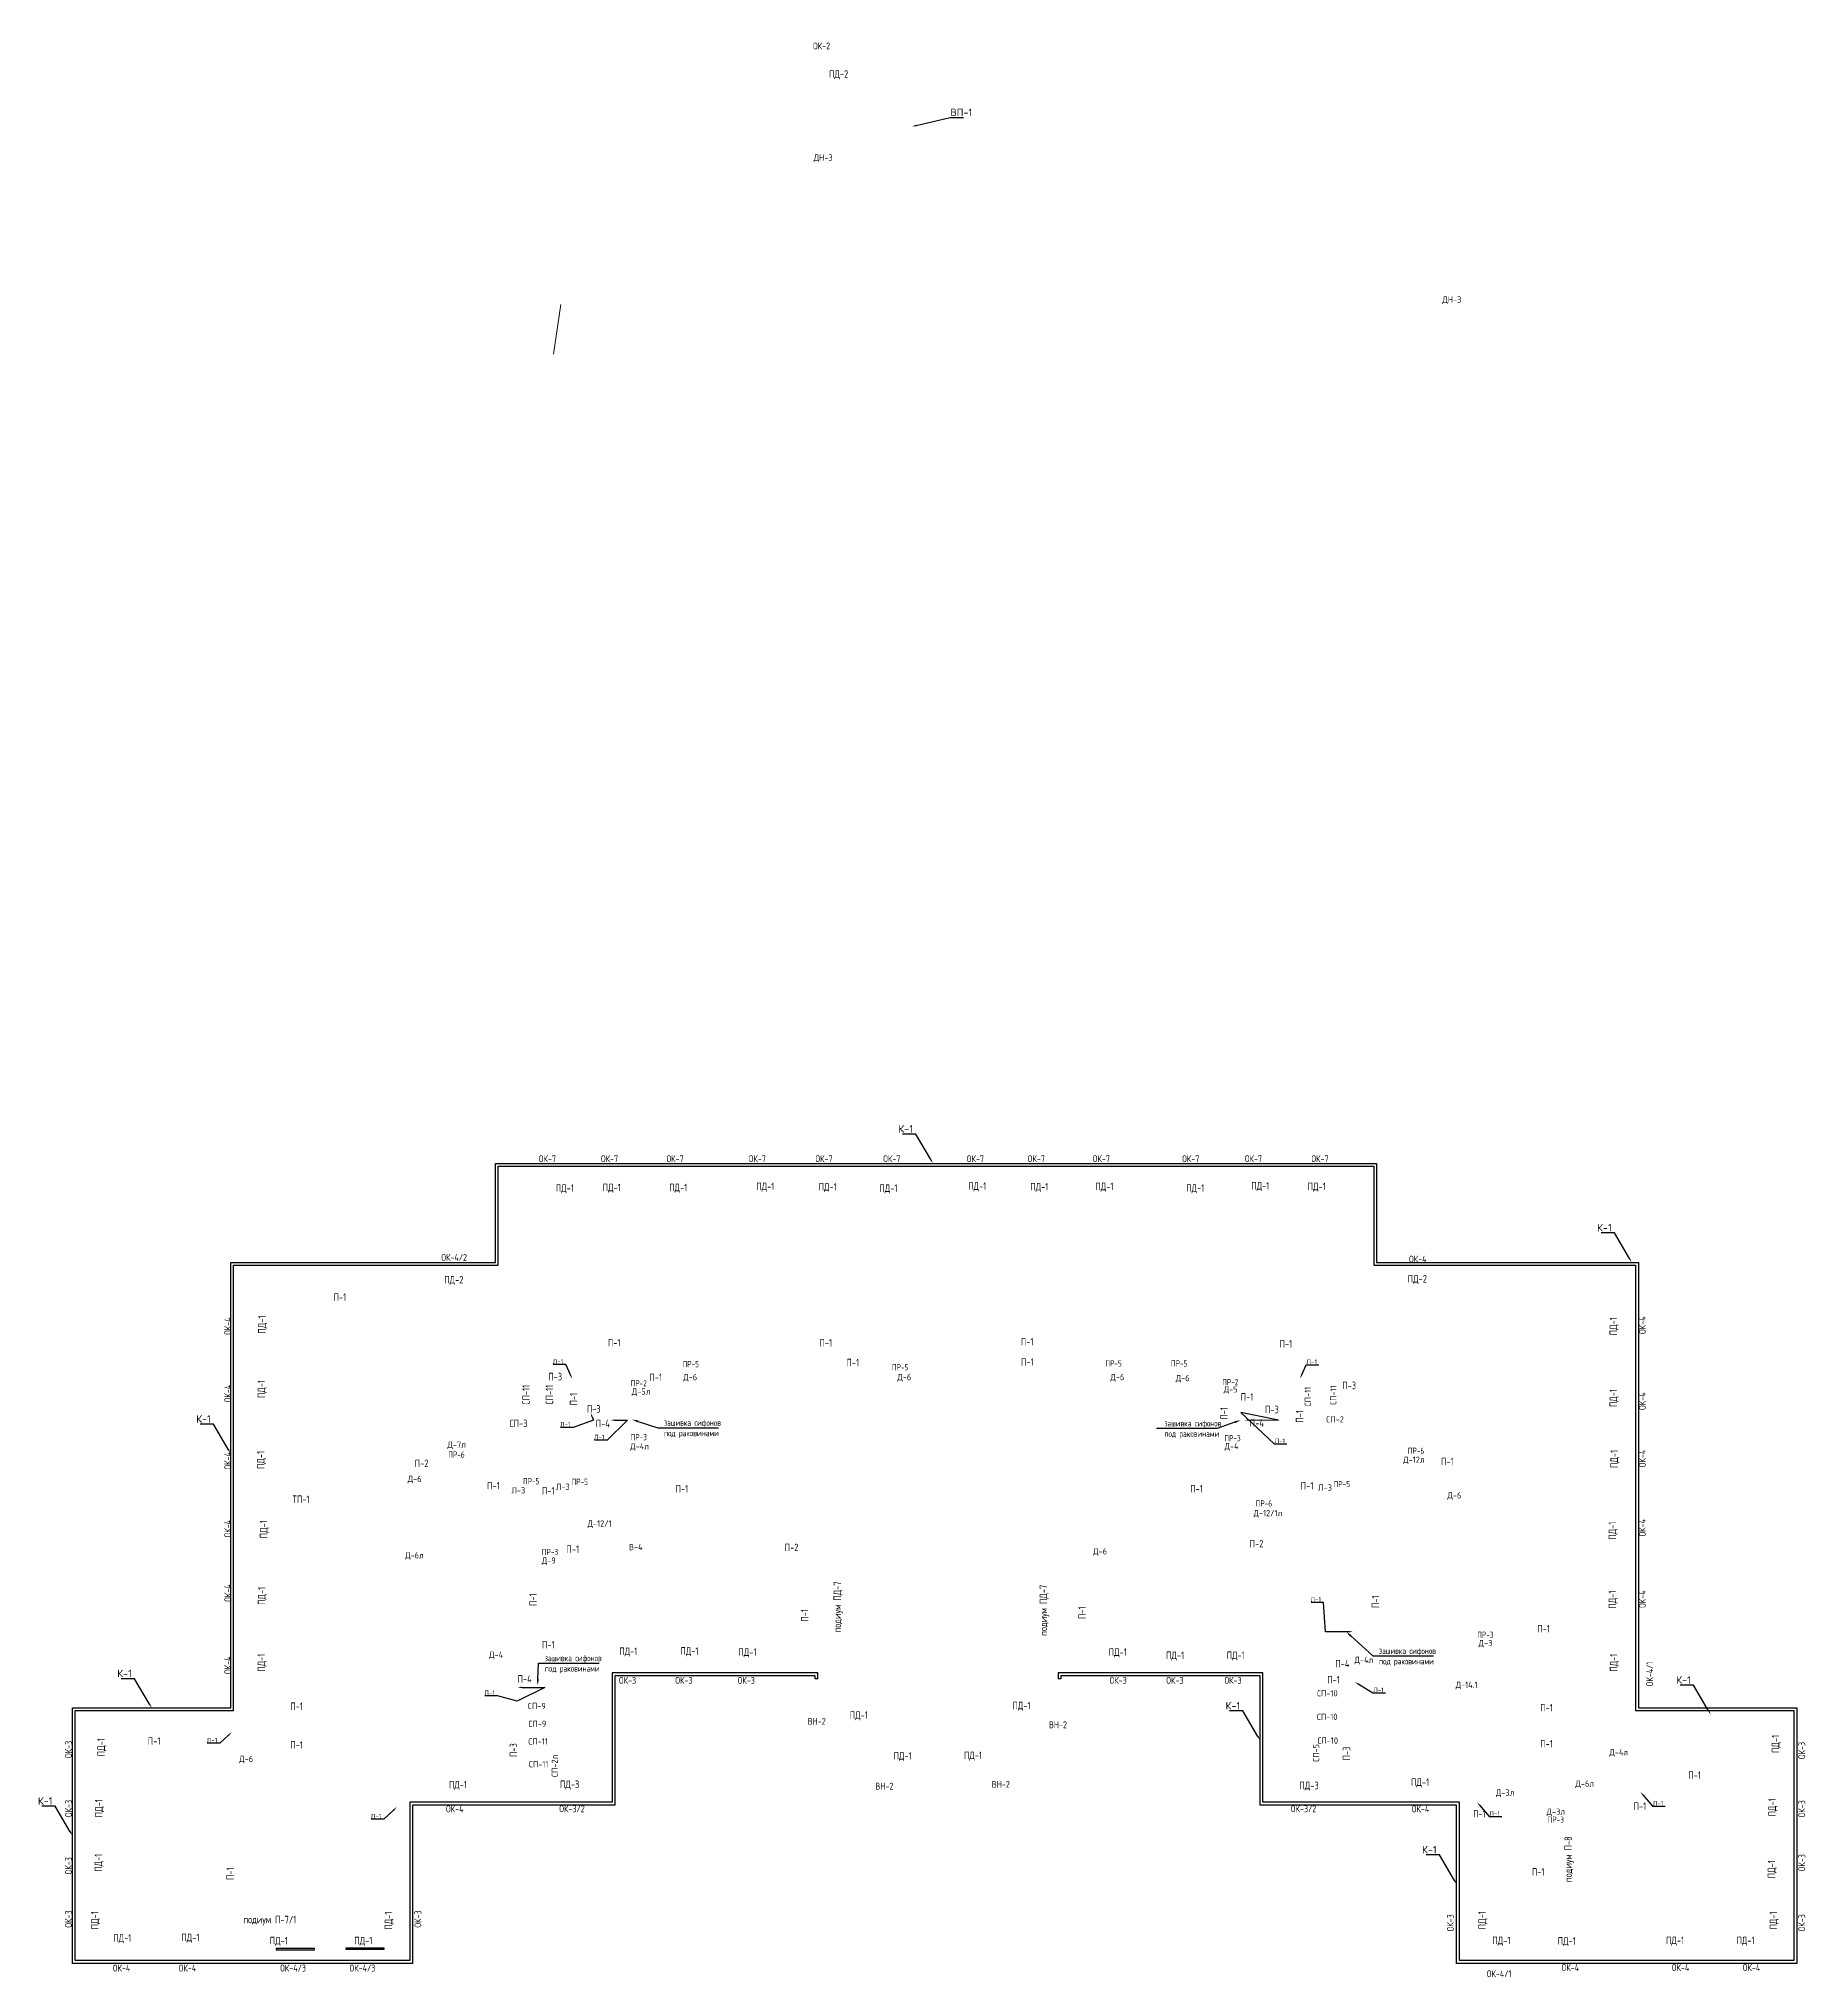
# Model space of a CAD drawing. Header units: millimetres. Extents: x -715022 to 546831, y -666141 to 947387.
# Drawn here: x 193291 to 264137, y 54280 to 132038 of the extents above; entities that cross this region are included whole.
import ezdxf
from ezdxf import colors
from ezdxf.entities.mleader import LeaderData, LeaderLine
from ezdxf.enums import TextEntityAlignment as Align
from ezdxf.math import Vec2, Vec3

# ---------------------------------------------------------------- set-up
doc = ezdxf.new("R2010")
doc.units = ezdxf.units.MM
doc.layers.add('PDF _0', color=7, linetype='Continuous')
for name, color, linetype, lineweight in [('АР-Выноски', 5, 'Continuous', 5), ('АР.РД_маркер перемычки', 1, 'Continuous', 15), ('АР.РД_Маркер_Двери', 76, 'Continuous', 15), ('АР_Выноски АПР', 5, 'Continuous', 5), ('АР_межэтажный карниз', 121, 'Continuous', 30), ('АР_Перегородки сантехнические', 216, 'Continuous', 9), ('АР_Подоконники', 163, 'Continuous', 9), ('Задания на лючки', 32, 'Continuous', 15), ('Маркировка ОКОН на маркир. плане', 7, 'Continuous', 18)]:
    doc.layers.add(name, color=color, linetype=linetype, lineweight=lineweight)
doc.styles.add('ICOCPEUR', font='isocpeur.ttf')
doc.styles.add('ISOCPEUR', font='isocpeur.ttf', dxfattribs={"width": 0.7})
doc.styles.add('PDF ISOCPEUR', font='isocpeur.ttf')
doc.styles.add('Архитект', font='isocpeur.ttf', dxfattribs={"width": 0.8, "oblique": 8})

msp = doc.modelspace()

# ---------------------------------------------------------------- texts
at = {"layer": 'АР.РД_маркер перемычки', "color": 7, "char_height": 250, "width": 547.84545, "attachment_point": 5, "style": 'Архитект'}
for insert in [(219439.707, 78872.785), (227838.26, 78747.826), (236396.608, 78905.593), (239026.677, 78901.066), (213039.121, 74177.53), (214987.652, 74153.125)]:
    msp.add_mtext('\\A1;{\\Q0;\\W0.7;ПР-5}', dxfattribs=dict(at, insert=insert))
at = {"layer": 'АР.РД_маркер перемычки', "color": 5, "char_height": 250, "width": 547.84545, "attachment_point": 5, "style": 'Архитект'}
for insert in [(217353.077, 78105.034), (241078.448, 78153.629)]:
    msp.add_mtext('\\A1;{\\Q0;\\W0.7;ПР-2}', dxfattribs=dict(at, insert=insert))
at = {"layer": 'АР.РД_маркер перемычки', "color": 1, "char_height": 250, "width": 547.84545, "attachment_point": 5, "style": 'Архитект'}
for insert in [(217353.216, 75944.007), (241168.76, 75904.541), (213793.074, 71336.586)]:
    msp.add_mtext('\\A1;{\\Q0;\\W0.7;ПР-3}', dxfattribs=dict(at, insert=insert))
at = {"layer": 'АР.РД_маркер перемычки', "color": 190, "char_height": 250, "width": 547.84545, "attachment_point": 5, "style": 'Архитект'}
for s, insert in [('\\A1;{\\Q0;\\W0.7;ПР-6}', (248526.389, 75398.624)), ('\\A1;{\\Q0;\\W0.7;ПР-6}', (210043.39, 75244.05)), ('\\A1;{\\Q0;\\W0.7;\\C7;ПР-5}', (245551.945, 74063.301)), ('\\A1;{\\Q0;\\W0.7;ПР-6}', (242427.239, 73284.949)), ('\\A1;{\\Q0;\\W0.7;\\C1;ПР-3}', (251310.613, 68016.134)), ('\\A1;{\\Q0;\\W0.7;\\C1;ПР-3}', (254130.997, 60600.512))]:
    msp.add_mtext(s, dxfattribs=dict(at, insert=insert))
at = {"layer": 'АР.РД_Маркер_Двери', "color": 5, "style": 'Архитект', "width": 0.8}
for s, p in [('ДН-3', (224751.603, 127272.61, -3.924)), ('ДН-3', (249966.615, 121576.936)), ('Д-5л', (217444.224, 77775.577)), ('Д-6', (219417.847, 78350.989)), ('Д-6', (228004.601, 78350.989)), ('Д-6', (236549.601, 78350.989)), ('Д-6', (239169.007, 78310.964)), ('Д-5', (241093.568, 77863.343)), ('СП-2', (245281.7, 76658.823)), ('Д-7л', (210048.696, 75643.113)), ('Д-4л', (217386.385, 75576.794)), ('Д-4', (241131.657, 75579.813)), ('Д-12л', (248439.825, 75039.64)), ('Д-6', (208365.916, 74268.832)), ('Л-3', (212523.144, 73812.841, -3.924)), ('Л-3', (214308.511, 73951.759, -3.924)), ('Л-3', (244878.593, 73922.216, -3.924)), ('Д-6', (250065.391, 73609.13)), ('Д-12/1', (215782.533, 72479.106)), ('Д-12/1л', (242584.429, 72897.107)), ('В-4', (217233.803, 71533.065)), ('Д-6л', (208355.933, 71204.916)), ('Д-9', (213745.217, 70995.682)), ('Д-6', (235857.552, 71365.062)), ('Д-3', (251312.082, 67684.737)), ('Д-4', (211634.001, 67220.171)), ('Д-4л', (246434.902, 67010.79)), ('Д-14.1', (250556.541, 66008.347)), ('СП-10', (244971.491, 65669.606)), ('СП-9', (213267.485, 65160.363)), ('СП-9', (213289.019, 64445.726)), ('СП-10', (244964.104, 64724.249)), ('СП-11', (213316.008, 63738.194)), ('СП-10', (244986.274, 63774.249)), ('Д-6', (201608.801, 63038.027)), ('Д-4л', (256656.997, 63303.846)), ('СП-11', (213337.474, 62822.554)), ('Д-3л', (252099.091, 61687.22)), ('Д-6л', (255290.786, 62045.099)), ('Д-3л', (254130.39, 60921.202))]:
    msp.add_text(s, height=250, dxfattribs=at).set_placement(p, align=Align.MIDDLE_CENTER)
for s, p in [('СП-11', (244186.12, 77573.748)), ('СП-11', (245209.802, 77628.453)), ('СП-2л', (213984.226, 62754.838)), ('СП-5', (244520.417, 63275.622, 3.924))]:
    msp.add_text(s, height=250, rotation=90, dxfattribs=at).set_placement(p, align=Align.MIDDLE_CENTER)
at = {"layer": 'АР_Перегородки сантехнические', "color": 5, "style": 'Архитект', "width": 0.8}
for p in [(212830.296, 77645.99), (213771.88, 77648.968)]:
    msp.add_text('СП-11', height=300, rotation=90, dxfattribs=at).set_placement(p, align=Align.MIDDLE_CENTER)
for s, p in [('СП-3', (212530.841, 76497.459)), ('ТП-1', (203810.913, 73453.459))]:
    msp.add_text(s, height=300, dxfattribs=at).set_placement(p, align=Align.MIDDLE_CENTER)
at = {"layer": 'АР_Подоконники', "color": 3, "style": 'Архитект', "width": 0.8}
for s, p in [('ПД-2', (225372.799, 130625.959)), ('ПД-2', (248580.553, 82296.374)), ('П-1', (205363.473, 81559.261)), ('ПД-2', (209936.235, 82258.959)), ('П-1', (216365.193, 79732.282)), ('П-1', (224854.373, 79728.388)), ('П-1', (232929.246, 79769.41)), ('П-1', (243304.094, 79685.851)), ('П-1', (225936.365, 78934.192)), ('П-1', (232939.878, 78958.49)), ('П-3', (214002.091, 78374.071)), ('П-1', (218034.444, 78342.26)), ('П-3', (245845.625, 78017.468)), ('П-3', (215548.373, 77078.356)), ('П-1', (241749.401, 77558.594)), ('П-3', (242746.13, 77053.144)), ('П-4', (215910.587, 76490.572)), ('П-4', (242143.303, 76509.407)), ('П-2', (208645.788, 74895.448)), ('П-1', (249785.776, 74966.75)), ('П-1', (211524.781, 73998.299)), ('П-1', (213718.933, 73790.024)), ('П-1', (219080.646, 73869.87)), ('П-1', (239726.104, 73875.005)), ('П-1', (244157.768, 73992.193)), ('П-1', (214706.633, 71449.652)), ('П-2', (223482.168, 71521.1)), ('П-2', (242130.788, 71671.712)), ('П-1', (213725.511, 67616.375)), ('П-1', (253643.644, 68260.805)), ('П-4', (245572.819, 66858.667)), ('П-4', (212776.518, 66244.799)), ('П-1', (245216.172, 66210.675)), ('П-1', (203630.657, 65151.143)), ('П-1', (253758.052, 65089.175)), ('П-1', (197915.612, 63753.726)), ('П-1', (253758.052, 63646.326)), ('П-1', (203630.657, 63600.99)), ('П-1', (259700.064, 62387.503)), ('П-1', (251071.559, 60837.08)), ('П-1', (257503.284, 61142.512)), ('П-1', (253424.463, 58504.481))]:
    msp.add_text(s, height=300, dxfattribs=at).set_placement(p, align=Align.MIDDLE_CENTER)
at = {"layer": 'АР_Подоконники', "color": 4, "style": 'Архитект', "width": 0.8}
for s, p in [('ПД-1', (214389.681, 85935.579)), ('ПД-1', (216268.097, 85958.527)), ('ПД-1', (218935.959, 85958.392)), ('ПД-1', (222427.507, 86002.278)), ('ПД-1', (224928.553, 85986.668)), ('ПД-1', (227364.903, 85930.225)), ('ПД-1', (230928.553, 86013.895)), ('ПД-1', (233416.34, 85989.061)), ('ПД-1', (236030.486, 86000.678)), ('ПД-1', (239671.286, 85938.59)), ('ПД-1', (242280.734, 86025.511)), ('ПД-1', (244542.258, 86000.678)), ('ПД-1', (216933.588, 67356.366)), ('ПД-1', (219388.734, 67368.22)), ('ПД-1', (221713.412, 67320.81)), ('ПД-1', (236564.98, 67321.123)), ('ПД-1', (238865.47, 67195.695)), ('ПД-1', (241293.352, 67195.688)), ('ПД-1', (232705.215, 65178.314)), ('ПД-1', (226180.298, 64795.104)), ('ПД-1', (227935.315, 63162.742)), ('ПД-1', (230757.442, 63180.954)), ('ПД-1', (248690.792, 62104.906)), ('ПД-1', (210102.668, 62005.682)), ('ПД-3', (214581.235, 62021.321)), ('ПД-3', (244238.187, 61970.321)), ('ПД-1', (196638.558, 55855.241)), ('ПД-1', (199369.604, 55873.933)), ('подиум П-7/1', (202559.177, 56594.261)), ('ПД-1', (202917.082, 55749.579)), ('ПД-1', (206307.252, 55749.579)), ('ПД-1', (251950.255, 55754.322)), ('ПД-1', (254573.397, 55737.077)), ('ПД-1', (258913.375, 55758.027)), ('ПД-1', (261742.937, 55758.027))]:
    msp.add_text(s, height=300, dxfattribs=at).set_placement(p, align=Align.MIDDLE_CENTER)
for s, p in [('ПД-1', (202239.583, 80460.015)), ('ПД-1', (256438.465, 80390.213)), ('ПД-1', (202216.366, 77873.126)), ('ПД-1', (256438.447, 77512.493)), ('ПД-1', (202193.15, 75031.031)), ('ПД-1', (256475.392, 75067.66)), ('ПД-1', (202308.082, 72247.036)), ('ПД-1', (256401.301, 72191.785)), ('ПД-1', (202226.825, 69578.945)), ('ПД-1', (256400.845, 69425.427)), ('ПД-1', (202217.193, 66895.682)), ('ПД-1', (256450.194, 66895.682)), ('ПД-1', (195790.661, 63507.261)), ('ПД-1', (262944.22, 63640.471)), ('ПД-1', (195697.133, 61058.497)), ('ПД-1', (262809.046, 61090.591)), ('подиум П-8', (254628.199, 59014.853)), ('ПД-1', (195678.426, 58871.435)), ('ПД-1', (262784.116, 58613.528)), ('ПД-1', (195538.51, 56562.064)), ('ПД-1', (207315.633, 56548.61)), ('ПД-1', (251173.615, 56567.33)), ('ПД-1', (262857.612, 56557.091))]:
    msp.add_text(s, height=300, rotation=90, dxfattribs=at).set_placement(p, align=Align.MIDDLE_CENTER)
at = {"layer": 'АР_Подоконники', "color": 3, "style": 'Архитект', "width": 0.8}
for s, p in [('П-1', (214739.388, 77467.903)), ('П-1', (240824.47, 76892.895)), ('П-1', (243858.242, 76773.564)), ('П-1', (213112.676, 69423.159)), ('П-1', (246902.097, 69340.891)), ('П-1', (224006.312, 68797.088)), ('П-1', (235131.059, 68896.882)), ('П-3', (212326.296, 63389.677)), ('П-3', (245738.809, 63255.952)), ('П-1', (200966.782, 58433.334))]:
    msp.add_text(s, height=300, rotation=90, dxfattribs=at).set_placement(p, align=Align.MIDDLE_CENTER)
at = {"layer": 'АР_Подоконники', "color": 2, "style": 'Архитект', "width": 0.8}
for p in [(225314.929, 69134.395), (233582.806, 68999.696)]:
    msp.add_text('подиум ПД-7', height=300, rotation=90, dxfattribs=at).set_placement(p, align=Align.MIDDLE_CENTER)
at = {"layer": 'Маркировка ОКОН на маркир. плане', "lineweight": 0, "char_height": 275.42308, "style": 'PDF ISOCPEUR'}
for s, insert, attachment_point, rotation in [('{\\W0.8;ОК-2}', (225030.39, 131609.471, -0.16), 9, 359.99778736), ('{\\W0.8;ОК-7}', (214036.92, 86974.232), 9, 359.99778736), ('{\\W0.8;ОК-7}', (216526.556, 86974.232), 9, 359.99778736), ('{\\W0.8;ОК-7}', (219153.895, 86974.232), 9, 359.99778736), ('{\\W0.8;ОК-7}', (222453.409, 86974.232), 9, 359.99778736), ('{\\W0.8;ОК-7}', (225127.495, 86974.232), 9, 359.99778736), ('{\\W0.8;ОК-7}', (227848.135, 86974.232), 9, 359.99778736), ('{\\W0.8;ОК-7}', (231201.748, 86974.232), 9, 359.99778736), ('{\\W0.8;ОК-7}', (233645.84, 86974.232), 9, 359.99778736), ('{\\W0.8;ОК-7}', (236252.956, 86974.232), 9, 359.99778736), ('{\\W0.8;ОК-7}', (239837.774, 86974.232), 9, 359.99778736), ('{\\W0.8;ОК-7}', (242352.721, 86974.232), 9, 359.99778736), ('{\\W0.8;ОК-7}', (245020.711, 86974.232), 9, 359.99778736), ('{\\W0.8;ОК-4/2}', (210466.101, 83014.22), 9, 359.99778736), ('{\\W0.8;ОК-4}', (248948.857, 82948.003), 9, 359.99778736), ('{\\W0.8;ОК-4}', (201007.774, 80048.334), 7, 90), ('{\\W0.8;ОК-4}', (257464.756, 80084.979), 1, 90), ('{\\W0.8;ОК-4}', (201007.774, 77347.031), 7, 90), ('{\\W0.8;ОК-4}', (257464.756, 77035.546), 1, 90), ('{\\W0.8;ОК-4}', (201007.774, 74645.729), 7, 90), ('{\\W0.8;ОК-4}', (257464.756, 74741.456), 1, 90), ('{\\W0.8;ОК-4}', (201007.774, 71923.486), 7, 90), ('{\\W0.8;ОК-4}', (257464.756, 71958.47), 1, 90), ('{\\W0.8;ОК-4}', (201007.774, 69340.972), 7, 90), ('{\\W0.8;ОК-4}', (257464.756, 69096.489), 1, 90), ('{\\W0.8;ОК-4}', (201007.774, 66444.258), 7, 90), ('{\\W0.8;ОК-3}', (217248.535, 66050.986, -0.16), 9, 359.99778736), ('{\\W0.8;ОК-3}', (219509.945, 66050.986, -0.16), 9, 359.99778736), ('{\\W0.8;ОК-3}', (222010.619, 66050.986, -0.16), 9, 359.99778736), ('{\\W0.8;ОК-3}', (236926.614, 66050.986, -0.16), 9, 359.99778736), ('{\\W0.8;ОК-3}', (239201.38, 66050.986, -0.16), 9, 359.99778736), ('{\\W0.8;ОК-3}', (241534.773, 66050.986, -0.16), 9, 359.99778736), ('{\\W0.8;ОК-4/1}', (257759.051, 65952.182), 1, 90), ('{\\W0.8;ВН-2}', (224127.732, 64405.267), 7, 0.00221264), ('{\\W0.8;ВН-2}', (233805.154, 64268.117), 7, 0.00221264), ('{\\W0.8;ОК-3}', (194342.298, 63075.713), 1, 90), ('{\\W0.8;ОК-3}', (263860.522, 63032.768), 1, 90), ('{\\W0.8;ВН-2}', (226842.841, 61804.983), 7, 0.00221264), ('{\\W0.8;ВН-2}', (231512.521, 61877.513), 7, 0.00221264), ('{\\W0.8;ОК-3}', (194342.298, 60706.702), 1, 90), ('{\\W0.8;ОК-4}', (210325.202, 60894.023, -0.16), 9, 359.99778736), ('{\\W0.8;ОК-4}', (249059.968, 60894.023, -0.16), 9, 359.99778736), ('{\\W0.8;ОК-3}', (263860.522, 60692.125), 1, 90), ('{\\W0.8;ОК-3}', (263860.522, 58531.53), 1, 90), ('{\\W0.8;ОК-3}', (194342.298, 58406.7), 1, 90), ('{\\W0.8;ОК-3}', (194342.298, 56270.984), 1, 90), ('{\\W0.8;ОК-3}', (208356.493, 56270.984), 1, 90), ('{\\W0.8;ОК-3}', (249764.741, 56118.868), 1, 90), ('{\\W0.8;ОК-3}', (263860.522, 56118.868), 1, 90), ('{\\W0.8;ОК-4}', (196961.776, 54507.21), 9, 359.99778736), ('{\\W0.8;ОК-4}', (199603.538, 54507.21), 9, 359.99778736), ('{\\W0.8;ОК-4/3}', (204007.633, 54507.21), 9, 359.99778736), ('{\\W0.8;ОК-4/3}', (206789.167, 54507.21), 9, 359.99778736)]:
    msp.add_mtext(s, dxfattribs=dict(at, insert=insert, attachment_point=attachment_point, rotation=rotation))
for s, insert, width, attachment_point, rotation in [('{\\W0.8;ОК-3/2}', (214168.903, 60898.523), 771.18462, 7, 0.00221264), ('{\\W0.8;ОК-3/2}', (243509.749, 60898.523), 771.18462, 7, 0.00221264), ('{\\W0.8;ОК-4/1}', (252353.278, 54279.819), 798.72692, 9, 359.99778736), ('{\\W0.8;ОК-4}', (255066.989, 54530.977), 798.72692, 9, 359.99778736), ('{\\W0.8;ОК-4}', (259488.878, 54530.977), 798.72692, 9, 359.99778736), ('{\\W0.8;ОК-4}', (262334.968, 54530.977), 798.72692, 9, 359.99778736)]:
    msp.add_mtext(s, dxfattribs=dict(at, insert=insert, width=width, attachment_point=attachment_point, rotation=rotation))

# ---------------------------------------------------------------- linework, layer by layer
at = {"layer": 'PDF _0', "color": 18, "true_color": 0x000000}
for points in [[(202809.014, 55383.3), (204351.155, 55383.3), (204351.155, 55429.458), (202809.014, 55429.458)], [(205600.615, 55402.775), (207142.756, 55402.775), (207142.756, 55448.933), (205600.615, 55448.933)]]:
    msp.add_lwpolyline(points, close=True, dxfattribs=at)
at = {"layer": 'АР_межэтажный карниз'}
for points in [[(224538.002, 66245.682), (224428.002, 66245.682), (224428.002, 66375.682), (216400.615, 66375.682), (216400.615, 61185.682), (208280.615, 61185.682), (208280.615, 54835.682), (194640.625, 54835.682), (194640.229, 65085.682), (200990.615, 65085.682), (200990.615, 82955.682), (211605.615, 82955.682), (211605.615, 86920.682), (246945.615, 86920.682), (246945.615, 82955.682), (257445.615, 82955.682), (257445.615, 65085.682), (263795.989, 65085.682), (263795.593, 54835.682), (250155.615, 54835.682), (250155.615, 61185.682), (242275.615, 61185.682), (242275.615, 66375.682), (234280.331, 66375.682), (234280.331, 66245.682), (234170.312, 66245.682)], [(224538.002, 66245.682), (224538.002, 66485.682), (216290.615, 66485.682), (216290.615, 61295.682), (208170.615, 61295.682), (208170.615, 54945.682), (194750.621, 54945.682), (194750.233, 64975.682), (201100.615, 64975.682), (201100.615, 82845.682), (211715.615, 82845.682), (211715.615, 86810.682), (246835.615, 86810.682), (246835.615, 82845.682), (257335.615, 82845.682), (257335.615, 64975.682), (263685.985, 64975.682), (263685.597, 54945.682), (250265.615, 54945.682), (250265.615, 61295.682), (242385.615, 61295.682), (242385.615, 66485.682), (234170.331, 66485.682), (234170.331, 66245.682)]]:
    msp.add_lwpolyline(points, dxfattribs=at)
at = {"layer": 'Задания на лючки', "color": 18, "lineweight": 13, "ltscale": 500, "true_color": 0x000000}
msp.add_lwpolyline([(214229.441, 121378.015), (213939.246, 119385.987)], dxfattribs=at)

msp.set_redraw_order([(e.dxf.handle, doc.entitydb.next_handle()) for e in msp.query("TEXT MTEXT ATTDEF DIMENSION ARC_DIMENSION")])  # texts and dimensions are drawn at this point

# ---------------------------------------------------------------- leaders
at = {"layer": 'АР-Выноски'}
ml = msp.add_multileader_mtext('Standard', dxfattribs=at)
ml.set_content('ВП-1', color=256, style='ICOCPEUR')
ml.set_leader_properties()
ml.build(insert=Vec2(0, 0))
ml.multileader.update_dxf_attribs({"text_left_attachment_type": 6, "text_right_attachment_type": 6, "dogleg_length": 72, "arrow_head_size": 180})
ctx = ml.context
ctx.base_point, ctx.char_height, ctx.arrow_head_size, ctx.landing_gap_size, ctx.plane_origin = Vec3(229930.446, 128873.668), 300, 180, 18, Vec3(217523.66, 130929.028)
ctx.left_attachment, ctx.right_attachment, ctx.text_align_type = 6, 6, 2
notes = []
notes.append((ctx, [(1, (1, 1, 0), (229840.808, 128873.668), (1, 0), 89.638, [(0, [(228309.298, 128521.192)], 0, [])])]))
ctx.mtext.insert, ctx.mtext.width, ctx.mtext.defined_height, ctx.mtext.alignment, ctx.mtext.flow_direction = Vec3(230728.446, 129233.668), 419.73817, 189.316, 3, 5
ml = msp.add_multileader_mtext('Standard', dxfattribs=at)
ml.set_content('К-1', color=256, style='ICOCPEUR')
ml.set_leader_properties()
ml.build(insert=Vec2(0, 0))
ml.multileader.update_dxf_attribs({"text_left_attachment_type": 6, "text_right_attachment_type": 6, "dogleg_length": 72, "arrow_head_size": 180})
ctx = ml.context
ctx.base_point, ctx.char_height, ctx.arrow_head_size, ctx.landing_gap_size, ctx.plane_origin = Vec3(227797.211, 88100.385), 300, 180, 18, Vec3(217969.976, 89328.519)
ctx.left_attachment, ctx.right_attachment, ctx.text_align_type = 6, 6, 2
notes.append((ctx, [(0, (1, 1, 0), (228462.849, 88100.385), (-1, 0), 89.638, [(0, [(229155.615, 86920.682)], 0, [])])]))
ctx.mtext.insert, ctx.mtext.width, ctx.mtext.defined_height, ctx.mtext.alignment, ctx.mtext.flow_direction = Vec3(228355.211, 88460.385), 419.73817, 189.316, 3, 5
ml = msp.add_multileader_mtext('Standard', dxfattribs=at)
ml.set_content('К-1', color=256, style='ICOCPEUR')
ml.set_leader_properties()
ml.build(insert=Vec2(0, 0))
ml.multileader.update_dxf_attribs({"text_left_attachment_type": 6, "text_right_attachment_type": 6, "dogleg_length": 72, "arrow_head_size": 180})
ctx = ml.context
ctx.base_point, ctx.char_height, ctx.arrow_head_size, ctx.landing_gap_size, ctx.plane_origin = Vec3(255817.211, 84135.385), 300, 180, 18, Vec3(245989.976, 85363.519)
ctx.left_attachment, ctx.right_attachment, ctx.text_align_type = 6, 6, 2
notes.append((ctx, [(0, (1, 1, 0), (256482.849, 84135.385), (-1, 0), 89.638, [(0, [(257175.615, 82955.682)], 0, [])])]))
ctx.mtext.insert, ctx.mtext.width, ctx.mtext.defined_height, ctx.mtext.alignment, ctx.mtext.flow_direction = Vec3(256375.211, 84495.385), 419.73817, 189.316, 3, 5
ml = msp.add_multileader_mtext('Standard', dxfattribs=at)
ml.set_content('Л-1', color=256, style='ICOCPEUR')
ml.set_leader_properties()
ml.build(insert=Vec2(0, 0))
ml.multileader.update_dxf_attribs({"text_left_attachment_type": 6, "text_right_attachment_type": 6, "dogleg_length": 72, "arrow_head_size": 180})
ctx = ml.context
ctx.base_point, ctx.char_height, ctx.arrow_head_size, ctx.landing_gap_size, ctx.plane_origin = Vec3(213977.293, 78853.954), 180, 180, 18, Vec3(204659.007, 81380.739)
ctx.left_attachment, ctx.right_attachment, ctx.text_align_type = 6, 6, 2
notes.append((ctx, [(0, (1, 1, 0), (214426.931, 78853.954), (-1, 0), 89.638, [(1, [(214686.262, 78281.484)], 0, [])])]))
ctx.mtext.insert, ctx.mtext.width, ctx.mtext.alignment, ctx.mtext.flow_direction = Vec3(214319.293, 79069.954), 1726.91899, 3, 5
ml = msp.add_multileader_mtext('Standard', dxfattribs=at)
ml.set_content('Л-1', color=256, style='ICOCPEUR')
ml.set_leader_properties()
ml.build(insert=Vec2(0, 0))
ml.multileader.update_dxf_attribs({"text_left_attachment_type": 6, "text_right_attachment_type": 6, "dogleg_length": 72, "arrow_head_size": 180})
ctx = ml.context
ctx.base_point, ctx.char_height, ctx.arrow_head_size, ctx.landing_gap_size, ctx.plane_origin = Vec3(244210.7, 78847.596), 180, 180, 18, Vec3(233160.77, 81527.703)
ctx.left_attachment, ctx.right_attachment, ctx.text_align_type = 6, 6, 2
notes.append((ctx, [(1, (1, 1, 0), (244121.063, 78847.596), (1, 0), 89.638, [(1, [(243869.831, 78281.12)], 0, [])])]))
ctx.mtext.insert, ctx.mtext.width, ctx.mtext.alignment, ctx.mtext.flow_direction = Vec3(244552.7, 79063.596), 1726.91899, 3, 5
ml = msp.add_multileader_mtext('Standard', dxfattribs=at)
ml.set_content('К-1', color=256, style='ICOCPEUR')
ml.set_leader_properties()
ml.build(insert=Vec2(0, 0))
ml.multileader.update_dxf_attribs({"text_left_attachment_type": 6, "text_right_attachment_type": 6, "dogleg_length": 72, "arrow_head_size": 180})
ctx = ml.context
ctx.base_point, ctx.char_height, ctx.arrow_head_size, ctx.landing_gap_size, ctx.plane_origin = Vec3(199632.211, 76464.413), 300, 180, 18, Vec3(189804.976, 77692.547)
ctx.left_attachment, ctx.right_attachment, ctx.text_align_type = 6, 6, 2
notes.append((ctx, [(0, (1, 1, 0), (200297.849, 76464.413), (-1, 0), 89.638, [(0, [(200990.615, 75284.711)], 0, [])])]))
ctx.mtext.insert, ctx.mtext.width, ctx.mtext.defined_height, ctx.mtext.alignment, ctx.mtext.flow_direction = Vec3(200190.211, 76824.413), 419.73817, 189.316, 3, 5
ml = msp.add_multileader_mtext('Standard', dxfattribs=at)
ml.set_content('Л-1', color=256, style='ICOCPEUR')
ml.set_leader_properties()
ml.build(insert=Vec2(0, 0))
ml.multileader.update_dxf_attribs({"text_left_attachment_type": 6, "text_right_attachment_type": 6, "dogleg_length": 72, "arrow_head_size": 180})
ctx = ml.context
ctx.base_point, ctx.char_height, ctx.arrow_head_size, ctx.landing_gap_size, ctx.plane_origin = Vec3(214273.69, 76335.439), 180, 180, 18, Vec3(204758.129, 78898.224)
ctx.left_attachment, ctx.right_attachment, ctx.text_align_type = 6, 6, 2
notes.append((ctx, [(0, (1, 1, 0), (214723.328, 76335.439), (-1, 0), 89.638, [(1, [(215418.645, 76925.843), (215537.771, 76628.435)], 0, [])])]))
ctx.mtext.insert, ctx.mtext.width, ctx.mtext.alignment, ctx.mtext.flow_direction = Vec3(214615.69, 76551.439), 1726.91899, 3, 5
ml = msp.add_multileader_mtext('Standard', dxfattribs=at)
ml.set_content('Л-1', color=256, style='ICOCPEUR')
ml.set_leader_properties()
ml.build(insert=Vec2(0, 0))
ml.multileader.update_dxf_attribs({"text_left_attachment_type": 6, "text_right_attachment_type": 6, "dogleg_length": 72, "arrow_head_size": 180})
ctx = ml.context
ctx.base_point, ctx.char_height, ctx.arrow_head_size, ctx.landing_gap_size, ctx.plane_origin = Vec3(215633.298, 75824.418), 180, 180, 18, Vec3(205577.061, 78623.281)
ctx.left_attachment, ctx.right_attachment, ctx.text_align_type = 6, 6, 2
notes.append((ctx, [(0, (1, 1, 0), (216082.935, 75824.418), (-1, 0), 89.638, [(1, [(216220.138, 76625.882), (216899.819, 76625.882)], 0, [])])]))
ctx.mtext.insert, ctx.mtext.width, ctx.mtext.alignment, ctx.mtext.flow_direction = Vec3(215975.298, 76040.418), 1726.91899, 3, 5
ml = msp.add_multileader_mtext('Standard', dxfattribs=at)
ml.set_content('Л-1', color=256, style='ICOCPEUR')
ml.set_leader_properties()
ml.build(insert=Vec2(0, 0))
ml.multileader.update_dxf_attribs({"text_left_attachment_type": 6, "text_right_attachment_type": 6, "dogleg_length": 72, "arrow_head_size": 180})
ctx = ml.context
ctx.base_point, ctx.char_height, ctx.arrow_head_size, ctx.landing_gap_size, ctx.plane_origin = Vec3(242931.166, 75671.033), 180, 180, 18, Vec3(230982.142, 78634.923)
ctx.left_attachment, ctx.right_attachment, ctx.text_align_type = 6, 6, 2
notes.append((ctx, [(1, (1, 1, 0), (242841.529, 75671.033), (1, 0), 89.638, [(3, [(241642.659, 76628.076), (242291.908, 76640.058), (243006.276, 76631.335), (241506.093, 76928)], 0, [])])]))
ctx.mtext.insert, ctx.mtext.width, ctx.mtext.alignment, ctx.mtext.flow_direction = Vec3(243273.166, 75887.033), 1726.91899, 3, 5
ml = msp.add_multileader_mtext('Standard', dxfattribs=at)
ml.set_content('Л-1', color=256, style='ICOCPEUR')
ml.set_leader_properties()
ml.build(insert=Vec2(0, 0))
ml.multileader.update_dxf_attribs({"text_left_attachment_type": 6, "text_right_attachment_type": 6, "dogleg_length": 72, "arrow_head_size": 180})
ctx = ml.context
ctx.base_point, ctx.char_height, ctx.arrow_head_size, ctx.landing_gap_size, ctx.plane_origin = Vec3(244372.966, 69308.562), 180, 180, 18, Vec3(234211.97, 68690.321)
ctx.left_attachment, ctx.right_attachment, ctx.text_align_type = 6, 6, 2
notes.append((ctx, [(0, (1, 1, 0), (244822.604, 69308.562), (-1, 0), 89.638, [(3, [(245999.086, 68139.873), (245471.313, 68139.926), (244899.48, 68139.843)], 0, [])])]))
ctx.mtext.insert, ctx.mtext.width, ctx.mtext.alignment, ctx.mtext.flow_direction = Vec3(244714.966, 69524.562), 1726.91899, 3, 5
ml = msp.add_multileader_mtext('Standard', dxfattribs=at)
ml.set_content('К-1', color=256, style='ICOCPEUR')
ml.set_leader_properties()
ml.build(insert=Vec2(0, 0))
ml.multileader.update_dxf_attribs({"text_left_attachment_type": 6, "text_right_attachment_type": 6, "dogleg_length": 72, "arrow_head_size": 180})
ctx = ml.context
ctx.base_point, ctx.char_height, ctx.arrow_head_size, ctx.landing_gap_size, ctx.plane_origin = Vec3(196465.769, 66255.384), 300, 180, 18, Vec3(186638.534, 67483.518)
ctx.left_attachment, ctx.right_attachment, ctx.text_align_type = 6, 6, 2
notes.append((ctx, [(0, (1, 1, 0), (197131.407, 66255.384), (-1, 0), 89.638, [(0, [(197824.173, 65075.682)], 0, [])])]))
ctx.mtext.insert, ctx.mtext.width, ctx.mtext.defined_height, ctx.mtext.alignment, ctx.mtext.flow_direction = Vec3(197023.769, 66615.384), 419.73817, 189.316, 3, 5
ml = msp.add_multileader_mtext('Standard', dxfattribs=at)
ml.set_content('Л-1', color=256, style='ICOCPEUR')
ml.set_leader_properties()
ml.build(insert=Vec2(0, 0))
ml.multileader.update_dxf_attribs({"text_left_attachment_type": 6, "text_right_attachment_type": 6, "dogleg_length": 72, "arrow_head_size": 180})
ctx = ml.context
ctx.base_point, ctx.char_height, ctx.arrow_head_size, ctx.landing_gap_size, ctx.plane_origin = Vec3(246888.034, 65681.406), 180, 180, 18, Vec3(234288.777, 66673.461)
ctx.left_attachment, ctx.right_attachment, ctx.text_align_type = 6, 6, 2
notes.append((ctx, [(1, (1, 1, 0), (246798.396, 65681.406), (1, 0), 89.638, [(0, [(246075.893, 66123.013)], 0, [])])]))
ctx.mtext.insert, ctx.mtext.width, ctx.mtext.alignment, ctx.mtext.flow_direction = Vec3(247230.034, 65897.406), 1726.91899, 3, 5
ml = msp.add_multileader_mtext('Standard', dxfattribs=at)
ml.set_content('К-1', color=256, style='ICOCPEUR')
ml.set_leader_properties()
ml.build(insert=Vec2(0, 0))
ml.multileader.update_dxf_attribs({"text_left_attachment_type": 6, "text_right_attachment_type": 6, "dogleg_length": 72, "arrow_head_size": 180})
ctx = ml.context
ctx.base_point, ctx.char_height, ctx.arrow_head_size, ctx.landing_gap_size, ctx.plane_origin = Vec3(258992.211, 65995.385), 300, 180, 18, Vec3(249164.976, 67223.519)
ctx.left_attachment, ctx.right_attachment, ctx.text_align_type = 6, 6, 2
notes.append((ctx, [(0, (1, 1, 0), (259657.849, 65995.385), (-1, 0), 89.638, [(0, [(260350.615, 64815.682)], 0, [])])]))
ctx.mtext.insert, ctx.mtext.width, ctx.mtext.defined_height, ctx.mtext.alignment, ctx.mtext.flow_direction = Vec3(259550.211, 66355.385), 419.73817, 189.316, 3, 5
ml = msp.add_multileader_mtext('Standard', dxfattribs=at)
ml.set_content('Л-1', color=256, style='ICOCPEUR')
ml.set_leader_properties()
ml.build(insert=Vec2(0, 0))
ml.multileader.update_dxf_attribs({"text_left_attachment_type": 6, "text_right_attachment_type": 6, "dogleg_length": 72, "arrow_head_size": 180})
ctx = ml.context
ctx.base_point, ctx.char_height, ctx.arrow_head_size, ctx.landing_gap_size, ctx.plane_origin = Vec3(211239.686, 65568.002), 180, 180, 18, Vec3(201831.763, 67914.787)
ctx.left_attachment, ctx.right_attachment, ctx.text_align_type = 6, 6, 2
notes.append((ctx, [(0, (1, 1, 0), (211689.324, 65568.002), (-1, 0), 89.638, [(3, [(212492.279, 65907.94), (212953.907, 65907.936), (213591.886, 65907.921), (212476.317, 65354.003)], 0, [])])]))
ctx.mtext.insert, ctx.mtext.width, ctx.mtext.alignment, ctx.mtext.flow_direction = Vec3(211581.686, 65784.002), 1726.91899, 3, 5
ml = msp.add_multileader_mtext('Standard', dxfattribs=at)
ml.set_content('К-1', color=256, style='ICOCPEUR')
ml.set_leader_properties()
ml.build(insert=Vec2(0, 0))
ml.multileader.update_dxf_attribs({"text_left_attachment_type": 6, "text_right_attachment_type": 6, "dogleg_length": 72, "arrow_head_size": 180})
ctx = ml.context
ctx.base_point, ctx.char_height, ctx.arrow_head_size, ctx.landing_gap_size, ctx.plane_origin = Vec3(240917.211, 64960.385), 300, 180, 18, Vec3(231089.976, 66188.519)
ctx.left_attachment, ctx.right_attachment, ctx.text_align_type = 6, 6, 2
notes.append((ctx, [(0, (1, 1, 0), (241582.849, 64960.385), (-1, 0), 89.638, [(0, [(242275.615, 63780.682)], 0, [])])]))
ctx.mtext.insert, ctx.mtext.width, ctx.mtext.defined_height, ctx.mtext.alignment, ctx.mtext.flow_direction = Vec3(241475.211, 65320.385), 419.73817, 189.316, 3, 5
ml = msp.add_multileader_mtext('Standard', dxfattribs=at)
ml.set_content('Л-1', color=256, style='ICOCPEUR')
ml.set_leader_properties()
ml.build(insert=Vec2(0, 0))
ml.multileader.update_dxf_attribs({"text_left_attachment_type": 6, "text_right_attachment_type": 6, "dogleg_length": 72, "arrow_head_size": 180})
ctx = ml.context
ctx.base_point, ctx.char_height, ctx.arrow_head_size, ctx.landing_gap_size, ctx.plane_origin = Vec3(200105.708, 63663.56), 180, 180, 18, Vec3(190469.075, 66354.826)
ctx.left_attachment, ctx.right_attachment, ctx.text_align_type = 6, 6, 2
notes.append((ctx, [(0, (1, 1, 0), (200555.346, 63663.56), (-1, 0), 89.638, [(0, [(201033.907, 64113.3)], 0, [])])]))
ctx.mtext.insert, ctx.mtext.width, ctx.mtext.alignment, ctx.mtext.flow_direction = Vec3(200447.708, 63879.56), 1726.91899, 3, 5
ml = msp.add_multileader_mtext('Standard', dxfattribs=at)
ml.set_content('К-1', color=256, style='ICOCPEUR')
ml.set_leader_properties()
ml.build(insert=Vec2(0, 0))
ml.multileader.update_dxf_attribs({"text_left_attachment_type": 6, "text_right_attachment_type": 6, "dogleg_length": 72, "arrow_head_size": 180})
ctx = ml.context
ctx.base_point, ctx.char_height, ctx.arrow_head_size, ctx.landing_gap_size, ctx.plane_origin = Vec3(193282.024, 61140.385), 300, 180, 18, Vec3(183454.788, 62368.519)
ctx.left_attachment, ctx.right_attachment, ctx.text_align_type = 6, 6, 2
notes.append((ctx, [(0, (1, 1, 0), (193947.661, 61140.385), (-1, 0), 89.638, [(0, [(194640.427, 59960.682)], 0, [])])]))
ctx.mtext.insert, ctx.mtext.width, ctx.mtext.defined_height, ctx.mtext.alignment, ctx.mtext.flow_direction = Vec3(193840.024, 61500.385), 419.73817, 189.316, 3, 5
ml = msp.add_multileader_mtext('Standard', dxfattribs=at)
ml.set_content('Л-1', color=256, style='ICOCPEUR')
ml.set_leader_properties()
ml.build(insert=Vec2(0, 0))
ml.multileader.update_dxf_attribs({"text_left_attachment_type": 6, "text_right_attachment_type": 6, "dogleg_length": 72, "arrow_head_size": 180})
ctx = ml.context
ctx.base_point, ctx.char_height, ctx.arrow_head_size, ctx.landing_gap_size, ctx.plane_origin = Vec3(258096.89, 61137.391), 180, 180, 18, Vec3(245738.498, 62266.651)
ctx.left_attachment, ctx.right_attachment, ctx.text_align_type = 6, 6, 2
notes.append((ctx, [(1, (1, 1, 0), (258007.252, 61137.391), (1, 0), 89.638, [(0, [(257525.614, 61716.202)], 0, [])])]))
ctx.mtext.insert, ctx.mtext.width, ctx.mtext.alignment, ctx.mtext.flow_direction = Vec3(258438.89, 61353.391), 1726.91899, 3, 5
ml = msp.add_multileader_mtext('Standard', dxfattribs=at)
ml.set_content('Л-1', color=256, style='ICOCPEUR')
ml.set_leader_properties()
ml.build(insert=Vec2(0, 0))
ml.multileader.update_dxf_attribs({"text_left_attachment_type": 6, "text_right_attachment_type": 6, "dogleg_length": 72, "arrow_head_size": 180})
ctx = ml.context
ctx.base_point, ctx.char_height, ctx.arrow_head_size, ctx.landing_gap_size, ctx.plane_origin = Vec3(206678.063, 60616.859), 180, 180, 18, Vec3(197019.083, 63194.791)
ctx.left_attachment, ctx.right_attachment, ctx.text_align_type = 6, 6, 2
notes.append((ctx, [(0, (1, 1, 0), (207127.701, 60616.859), (-1, 0), 89.638, [(0, [(207654.518, 61105.661)], 0, [])])]))
ctx.mtext.insert, ctx.mtext.width, ctx.mtext.alignment, ctx.mtext.flow_direction = Vec3(207020.063, 60832.859), 1726.91899, 3, 5
ml = msp.add_multileader_mtext('Standard', dxfattribs=at)
ml.set_content('Л-1', color=256, style='ICOCPEUR')
ml.set_leader_properties()
ml.build(insert=Vec2(0, 0))
ml.multileader.update_dxf_attribs({"text_left_attachment_type": 6, "text_right_attachment_type": 6, "dogleg_length": 72, "arrow_head_size": 180})
ctx = ml.context
ctx.base_point, ctx.char_height, ctx.arrow_head_size, ctx.landing_gap_size, ctx.plane_origin = Vec3(251546.554, 60724.424), 180, 180, 18, Vec3(239188.162, 61853.684)
ctx.left_attachment, ctx.right_attachment, ctx.text_align_type = 6, 6, 2
notes.append((ctx, [(1, (1, 1, 0), (251456.916, 60724.424), (1, 0), 89.638, [(0, [(250975.278, 61303.236)], 0, [])])]))
ctx.mtext.insert, ctx.mtext.width, ctx.mtext.alignment, ctx.mtext.flow_direction = Vec3(251888.554, 60940.424), 1726.91899, 3, 5
ml = msp.add_multileader_mtext('Standard', dxfattribs=at)
ml.set_content('К-1', color=256, style='ICOCPEUR')
ml.set_leader_properties()
ml.build(insert=Vec2(0, 0))
ml.multileader.update_dxf_attribs({"text_left_attachment_type": 6, "text_right_attachment_type": 6, "dogleg_length": 72, "arrow_head_size": 180})
ctx = ml.context
ctx.base_point, ctx.char_height, ctx.arrow_head_size, ctx.landing_gap_size, ctx.plane_origin = Vec3(248797.211, 59190.385), 300, 180, 18, Vec3(238969.976, 60418.519)
ctx.left_attachment, ctx.right_attachment, ctx.text_align_type = 6, 6, 2
notes.append((ctx, [(0, (1, 1, 0), (249462.849, 59190.385), (-1, 0), 89.638, [(0, [(250155.615, 58010.682)], 0, [])])]))
ctx.mtext.insert, ctx.mtext.width, ctx.mtext.defined_height, ctx.mtext.alignment, ctx.mtext.flow_direction = Vec3(249355.211, 59550.385), 419.73817, 189.316, 3, 5
at = {"layer": 'АР_Выноски АПР'}
ml = msp.add_multileader_mtext('Standard', dxfattribs=at)
ml.set_content('зашивка сифонов \\Pпод раковинами', color=256, style='ISOCPEUR')
ml.set_leader_properties()
ml.build(insert=Vec2(0, 0))
ml.multileader.update_dxf_attribs({"text_left_attachment_type": 6, "text_right_attachment_type": 6, "dogleg_length": 100, "arrow_head_size": 250})
ctx = ml.context
ctx.base_point, ctx.char_height, ctx.arrow_head_size, ctx.landing_gap_size, ctx.plane_origin = Vec3(218342.408, 76322.739), 250, 250, 25, Vec3(223549.913, 87015.964)
ctx.left_attachment, ctx.right_attachment = 6, 6
notes.append((ctx, [(0, (1, 1, 0), (218119.475, 76322.739), (1, 0), 222.933, [(2, [(217085.811, 76653.015)], 0, [])])]))
ctx.mtext.insert, ctx.mtext.width, ctx.mtext.defined_height, ctx.mtext.flow_direction = Vec3(218367.408, 76647.739), 4200.76545, 12.17, 5
ml = msp.add_multileader_mtext('Standard', dxfattribs=at)
ml.set_content('зашивка сифонов \\Pпод раковинами', color=256, style='ISOCPEUR')
ml.set_leader_properties()
ml.build(insert=Vec2(0, 0))
ml.multileader.update_dxf_attribs({"text_left_attachment_type": 6, "text_right_attachment_type": 6, "dogleg_length": 100, "arrow_head_size": 250})
ctx = ml.context
ctx.base_point, ctx.char_height, ctx.arrow_head_size, ctx.landing_gap_size, ctx.plane_origin = Vec3(238412.644, 76297.785), 250, 250, 25, Vec3(247961.39, 86991.01)
ctx.left_attachment, ctx.right_attachment = 6, 6
notes.append((ctx, [(1, (1, 1, 0), (240549.328, 76297.785), (-1, 0), 222.933, [(2, [(241497.288, 76628.06)], 0, [])])]))
ctx.mtext.insert, ctx.mtext.width, ctx.mtext.defined_height, ctx.mtext.flow_direction = Vec3(238437.644, 76622.785), 4200.76545, 12.17, 5
ml = msp.add_multileader_mtext('Standard', dxfattribs=at)
ml.set_content('зашивка сифонов \\Pпод раковинами', color=256, style='ISOCPEUR')
ml.set_leader_properties()
ml.build(insert=Vec2(0, 0))
ml.multileader.update_dxf_attribs({"text_left_attachment_type": 6, "text_right_attachment_type": 6, "dogleg_length": 100, "arrow_head_size": 250})
ctx = ml.context
ctx.base_point, ctx.char_height, ctx.arrow_head_size, ctx.landing_gap_size, ctx.plane_origin = Vec3(247018.703, 67169.851), 250, 250, 25, Vec3(252513.846, 77108.632)
ctx.left_attachment, ctx.right_attachment = 6, 6
notes.append((ctx, [(0, (1, 1, 0), (246795.77, 67169.851), (1, 0), 222.933, [(2, [(245727.122, 68139.866)], 0, [])])]))
ctx.mtext.insert, ctx.mtext.width, ctx.mtext.defined_height, ctx.mtext.flow_direction = Vec3(247043.703, 67494.851), 4200.76545, 12.17, 5
ml = msp.add_multileader_mtext('Standard', dxfattribs=at)
ml.set_content('зашивка сифонов \\Pпод раковинами', color=256, style='ISOCPEUR')
ml.set_leader_properties()
ml.build(insert=Vec2(0, 0))
ml.multileader.update_dxf_attribs({"text_left_attachment_type": 6, "text_right_attachment_type": 6, "dogleg_length": 100, "arrow_head_size": 250})
ctx = ml.context
ctx.base_point, ctx.char_height, ctx.arrow_head_size, ctx.landing_gap_size, ctx.plane_origin = Vec3(213562.173, 66881.861), 250, 250, 25, Vec3(219789.335, 76459.464)
ctx.left_attachment, ctx.right_attachment = 6, 6
notes.append((ctx, [(0, (1, 1, 0), (213339.24, 66881.861), (1, 0), 222.933, [(2, [(213297.621, 65982.789)], 0, [])])]))
ctx.mtext.insert, ctx.mtext.width, ctx.mtext.defined_height, ctx.mtext.flow_direction = Vec3(213587.173, 67206.861), 4200.76545, 12.17, 5
for ctx, leaders in notes:
    for number, flags, end, landing, length, lines in leaders:
        leader = LeaderData()
        leader.index, (leader.has_last_leader_line, leader.has_dogleg_vector, leader.attachment_direction) = number, flags
        leader.last_leader_point, leader.dogleg_vector, leader.dogleg_length = Vec3(end), Vec3(landing), length
        for number, points, colour, breaks in lines:
            line = LeaderLine()
            line.index, line.vertices, line.color, line.breaks = number, Vec3.list(points), colors.encode_raw_color(colour), breaks
            leader.lines.append(line)
        ctx.leaders.append(leader)

doc.saveas('drawing.dxf')
